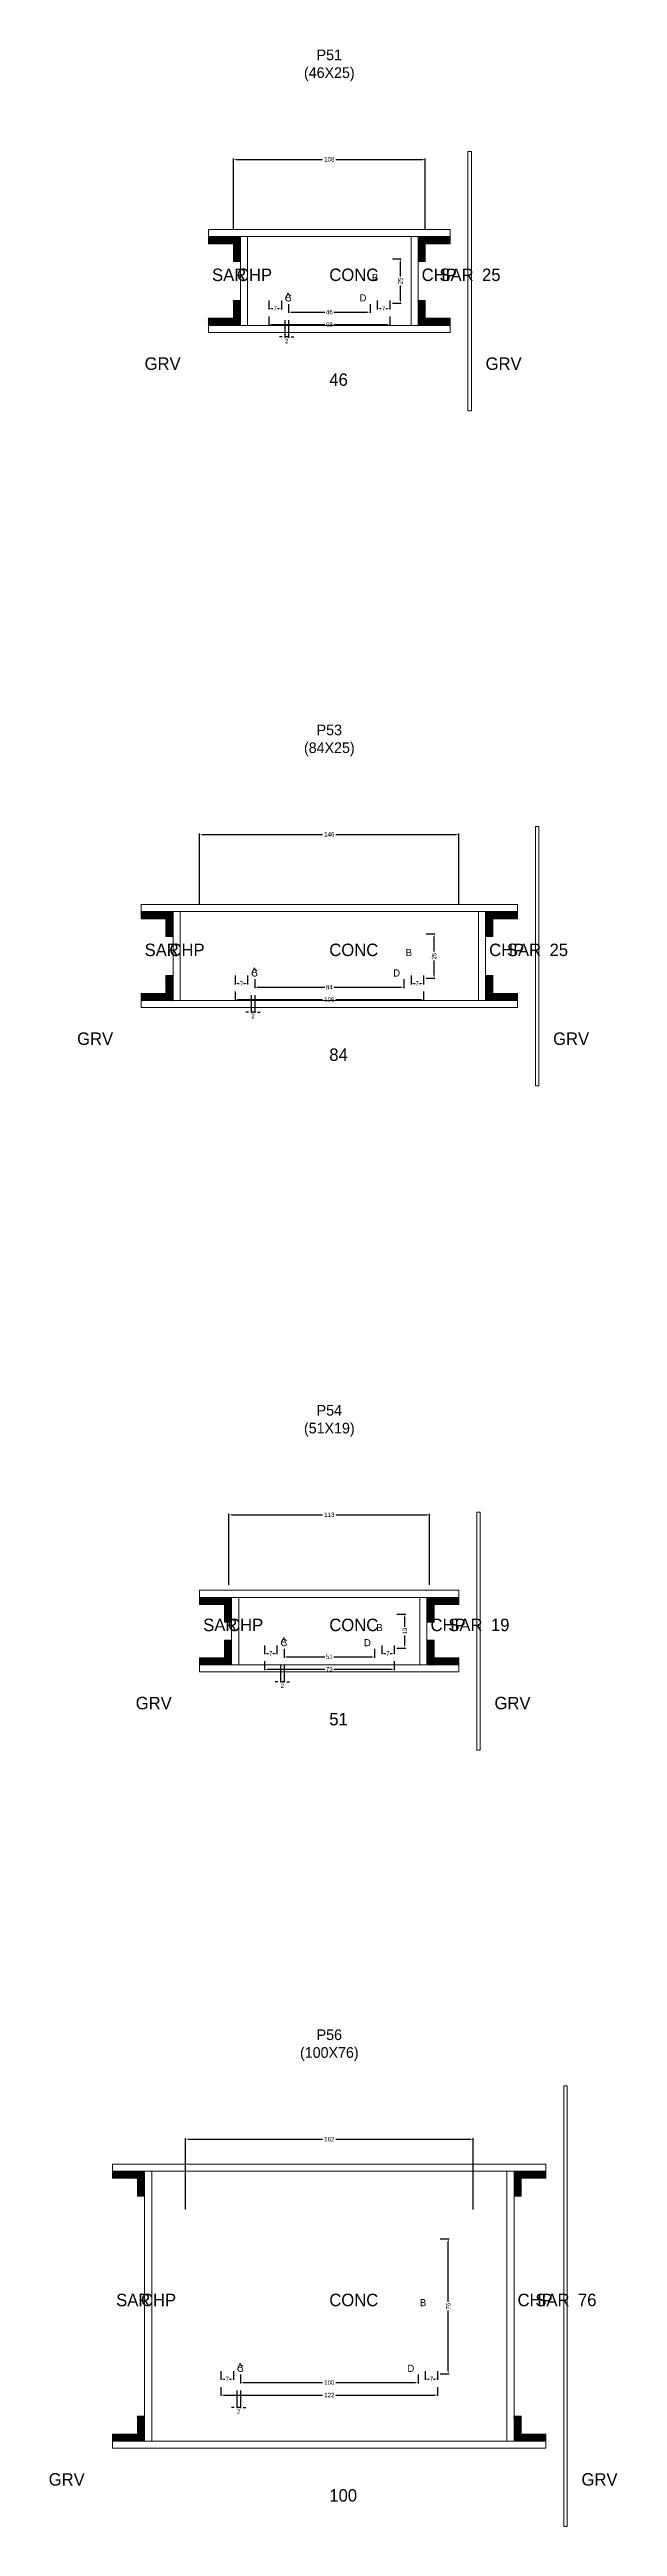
# Model space of a CAD drawing. Header units: centimetres. Extents: x -10500 to 4299, y -11026 to 295.
# Drawn here: x -158 to 162, y -7584 to -6190 of the extents above; entities that cross this region are included whole.
import ezdxf

# ---------------------------------------------------------------- set-up
doc = ezdxf.new("R2010")
doc.units = ezdxf.units.CM
for name, color, linetype in [('COTA', 241, 'Continuous'), ('Hachura', 251, 'Continuous'), ('NOMENCLATURA', 7, 'Continuous'), ('SARRAFO', 251, 'Continuous'), ('Texto Seção', 7, 'Continuous')]:
    doc.layers.add(name, color=color, linetype=linetype)
doc.dimstyles.new('cotax2', dxfattribs={"dimtxt": 2.5, "dimasz": 1.5, "dimexe": 0.5, "dimexo": 0.5, "dimgap": 0.5, "dimtad": 1, "dimcen": 2.5, "dimazin": 3, "dimtfac": 1, "dimtmove": 0, "dimatfit": 3})

msp = doc.modelspace()

# ---------------------------------------------------------------- texts
at = {"layer": 'NOMENCLATURA'}
for s, p in [('B', (24, -6320)), ('A', (-25, -6330.5)), ('C', (-25, -6331.5)), ('D', (17, -6331.5)), ('A', (-44, -6710.5)), ('B', (43, -6700)), ('C', (-44, -6711.5)), ('D', (36, -6711.5)), ('B', (26.5, -7080)), ('A', (-27.5, -7087.5)), ('C', (-27.5, -7088.5)), ('D', (19.5, -7088.5)), ('B', (51, -7460)), ('A', (-52, -7496)), ('C', (-52, -7497)), ('D', (44, -7497))]:
    msp.add_text(s, height=4, dxfattribs=at).set_placement(p)
at = {"layer": 'NOMENCLATURA', "char_height": 6, "attachment_point": 8}
for s, insert in [('P51\\P(46X25)', (0, -6207.5)), ('P53\\P(84X25)', (0, -6587.5)), ('P54\\P(51X19)', (0, -6970.5)), ('P56\\P(100X76)', (0, -7322))]:
    msp.add_mtext(s, dxfattribs=dict(at, insert=insert))
at = {"layer": 'Texto Seção'}
for s, p in [('SAR', (-66, -6320)), ('CHP', (-52, -6320)), ('CONC', (0, -6320)), ('CHP', (52, -6320)), ('SAR', (62, -6320)), ('25', (86, -6320)), ('GRV', (-104, -6370)), ('46', (0, -6379)), ('GRV', (88, -6370)), ('SAR', (-104, -6700)), ('CHP', (-90, -6700)), ('CONC', (0, -6700)), ('CHP', (90, -6700)), ('SAR', (100, -6700)), ('25', (124, -6700)), ('GRV', (-142, -6750)), ('GRV', (126, -6750)), ('84', (0, -6759)), ('SAR', (-71, -7080)), ('CHP', (-57, -7080)), ('CONC', (0, -7080)), ('CHP', (57, -7080)), ('SAR', (67, -7080)), ('19', (91, -7080)), ('GRV', (-109, -7124)), ('GRV', (93, -7124)), ('51', (0, -7133)), ('SAR', (-120, -7460)), ('CHP', (-106, -7460)), ('CONC', (0, -7460)), ('CHP', (106, -7460)), ('SAR', (116, -7460)), ('76', (140, -7460)), ('GRV', (-158, -7561)), ('GRV', (142, -7561)), ('100', (0, -7570))]:
    msp.add_text(s, height=7, dxfattribs=at).set_placement(p)

# ---------------------------------------------------------------- blocks, each defined once
blk = doc.blocks.new('_CLOSEDFILLED')
at = {"color": 0, "linetype": 'BYBLOCK'}
blk.add_solid([(-1, 0.16), (0, 0), (-1, -0.16)], dxfattribs=at)
blk = doc.blocks.new('*D686')
for p, q in [((-61, -7505.5), (-61, -7510.5)), ((-59.5, -7510), (-3.75, -7510)), ((3.75, -7510), (59.5, -7510)), ((61, -7505.5), (61, -7510.5))]:
    blk.add_line(p, q)
at = {"layer": 'Defpoints'}
for p in [(-61, -7505), (-61, -7510), (61, -7505)]:
    blk.add_point(p, dxfattribs=at)
at = {"layer": 'COTA', "xscale": 1.5, "yscale": 1.5, "rotation": 180}
blk.add_blockref('_CLOSEDFILLED', (-61, -7510), dxfattribs=at)
at = {"layer": 'COTA', "xscale": 1.5, "yscale": 1.5}
blk.add_blockref('_CLOSEDFILLED', (61, -7510), dxfattribs=at)
at = {"layer": 'COTA', "insert": (0, -7510), "char_height": 2.5, "attachment_point": 5}
blk.add_mtext('122', dxfattribs=at)
blk = doc.blocks.new('*D687')
for p, q in [((-50, -7498.5), (-50, -7503.5)), ((50, -7498.5), (50, -7503.5)), ((-48.5, -7503), (-3.75, -7503)), ((3.75, -7503), (48.5, -7503))]:
    blk.add_line(p, q)
at = {"layer": 'Defpoints'}
for p in [(-50, -7498), (50, -7498), (-50, -7503)]:
    blk.add_point(p, dxfattribs=at)
at = {"layer": 'COTA', "xscale": 1.5, "yscale": 1.5, "rotation": 180}
blk.add_blockref('_CLOSEDFILLED', (-50, -7503), dxfattribs=at)
at = {"layer": 'COTA', "xscale": 1.5, "yscale": 1.5}
blk.add_blockref('_CLOSEDFILLED', (50, -7503), dxfattribs=at)
at = {"layer": 'COTA', "insert": (0, -7503), "char_height": 2.5, "attachment_point": 5}
blk.add_mtext('100', dxfattribs=at)
blk = doc.blocks.new('*D688')
for p, q in [((62.5, -7422), (67.5, -7422)), ((67, -7457.5), (67, -7423.5)), ((67, -7496.5), (67, -7462.5)), ((62.5, -7498), (67.5, -7498))]:
    blk.add_line(p, q)
at = {"layer": 'Defpoints'}
for p in [(62, -7422), (62, -7498), (67, -7498)]:
    blk.add_point(p, dxfattribs=at)
at = {"layer": 'COTA', "xscale": 1.5, "yscale": 1.5}
for p, rotation in [((67, -7422), 90), ((67, -7498), 270)]:
    blk.add_blockref('_CLOSEDFILLED', p, dxfattribs=dict(at, rotation=rotation))
at = {"layer": 'COTA', "insert": (67, -7460), "char_height": 2.5, "attachment_point": 5, "rotation": 90}
blk.add_mtext('76', dxfattribs=at)
blk = doc.blocks.new('*D689')
for p, q in [((-61, -7496.5), (-61, -7501.5)), ((-59.5, -7501), (-58.75, -7501)), ((-56.25, -7501), (-55.5, -7501)), ((-54, -7496.5), (-54, -7501.5))]:
    blk.add_line(p, q)
at = {"layer": 'Defpoints'}
for p in [(-61, -7496), (-61, -7501), (-54, -7496)]:
    blk.add_point(p, dxfattribs=at)
at = {"layer": 'COTA', "xscale": 1.5, "yscale": 1.5, "rotation": 180}
blk.add_blockref('_CLOSEDFILLED', (-61, -7501), dxfattribs=at)
at = {"layer": 'COTA', "xscale": 1.5, "yscale": 1.5}
blk.add_blockref('_CLOSEDFILLED', (-54, -7501), dxfattribs=at)
at = {"layer": 'COTA', "insert": (-57.5, -7501), "char_height": 2.5, "attachment_point": 5}
blk.add_mtext('7', dxfattribs=at)
blk = doc.blocks.new('*D690')
for p, q in [((54, -7496.5), (54, -7501.5)), ((55.5, -7501), (56.25, -7501)), ((58.75, -7501), (59.5, -7501)), ((61, -7496.5), (61, -7501.5))]:
    blk.add_line(p, q)
at = {"layer": 'Defpoints'}
for p in [(54, -7496), (54, -7501), (61, -7496)]:
    blk.add_point(p, dxfattribs=at)
at = {"layer": 'COTA', "xscale": 1.5, "yscale": 1.5, "rotation": 180}
blk.add_blockref('_CLOSEDFILLED', (54, -7501), dxfattribs=at)
at = {"layer": 'COTA', "xscale": 1.5, "yscale": 1.5}
blk.add_blockref('_CLOSEDFILLED', (61, -7501), dxfattribs=at)
at = {"layer": 'COTA', "insert": (57.5, -7501), "char_height": 2.5, "attachment_point": 5}
blk.add_mtext('7', dxfattribs=at)
blk = doc.blocks.new('*D691')
for p, q in [((-81, -7405.5), (-81, -7365.5)), ((-79.5, -7366), (-3.75, -7366)), ((3.75, -7366), (79.5, -7366)), ((81, -7405.5), (81, -7365.5))]:
    blk.add_line(p, q)
at = {"layer": 'Defpoints'}
for p in [(-81, -7366), (-81, -7406), (81, -7406)]:
    blk.add_point(p, dxfattribs=at)
at = {"layer": 'COTA', "xscale": 1.5, "yscale": 1.5, "rotation": 180}
blk.add_blockref('_CLOSEDFILLED', (-81, -7366), dxfattribs=at)
at = {"layer": 'COTA', "xscale": 1.5, "yscale": 1.5}
blk.add_blockref('_CLOSEDFILLED', (81, -7366), dxfattribs=at)
at = {"layer": 'COTA', "insert": (0, -7366), "char_height": 2.5, "attachment_point": 5}
blk.add_mtext('162', dxfattribs=at)
blk = doc.blocks.new('*D652')
for p, q in [((-36.5, -7097), (-36.5, -7102)), ((36.5, -7097), (36.5, -7102)), ((-35, -7101.5), (-2.5, -7101.5)), ((2.5, -7101.5), (35, -7101.5))]:
    blk.add_line(p, q)
at = {"layer": 'Defpoints'}
for p in [(-36.5, -7096.5), (36.5, -7096.5), (-36.5, -7101.5)]:
    blk.add_point(p, dxfattribs=at)
at = {"layer": 'COTA', "xscale": 1.5, "yscale": 1.5, "rotation": 180}
blk.add_blockref('_CLOSEDFILLED', (-36.5, -7101.5), dxfattribs=at)
at = {"layer": 'COTA', "xscale": 1.5, "yscale": 1.5}
blk.add_blockref('_CLOSEDFILLED', (36.5, -7101.5), dxfattribs=at)
at = {"layer": 'COTA', "insert": (0, -7101.5), "char_height": 2.5, "attachment_point": 5}
blk.add_mtext('73', dxfattribs=at)
blk = doc.blocks.new('*D653')
for p, q in [((-25.5, -7090), (-25.5, -7095)), ((-24, -7094.5), (-2.5, -7094.5)), ((2.5, -7094.5), (24, -7094.5)), ((25.5, -7090), (25.5, -7095))]:
    blk.add_line(p, q)
at = {"layer": 'Defpoints'}
for p in [(-25.5, -7089.5), (-25.5, -7094.5), (25.5, -7089.5)]:
    blk.add_point(p, dxfattribs=at)
at = {"layer": 'COTA', "xscale": 1.5, "yscale": 1.5, "rotation": 180}
blk.add_blockref('_CLOSEDFILLED', (-25.5, -7094.5), dxfattribs=at)
at = {"layer": 'COTA', "xscale": 1.5, "yscale": 1.5}
blk.add_blockref('_CLOSEDFILLED', (25.5, -7094.5), dxfattribs=at)
at = {"layer": 'COTA', "insert": (0, -7094.5), "char_height": 2.5, "attachment_point": 5}
blk.add_mtext('51', dxfattribs=at)
blk = doc.blocks.new('*D654')
for p, q in [((38, -7070.5), (43, -7070.5)), ((42.5, -7077.5), (42.5, -7072)), ((42.5, -7088), (42.5, -7082.5)), ((38, -7089.5), (43, -7089.5))]:
    blk.add_line(p, q)
at = {"layer": 'Defpoints'}
for p in [(37.5, -7070.5), (37.5, -7089.5), (42.5, -7089.5)]:
    blk.add_point(p, dxfattribs=at)
at = {"layer": 'COTA', "xscale": 1.5, "yscale": 1.5}
for p, rotation in [((42.5, -7070.5), 90), ((42.5, -7089.5), 270)]:
    blk.add_blockref('_CLOSEDFILLED', p, dxfattribs=dict(at, rotation=rotation))
at = {"layer": 'COTA', "insert": (42.5, -7080), "char_height": 2.5, "attachment_point": 5, "rotation": 90}
blk.add_mtext('19', dxfattribs=at)
blk = doc.blocks.new('*D655')
for p, q in [((-36.5, -7088), (-36.5, -7093)), ((-35, -7092.5), (-34.25, -7092.5)), ((-31.75, -7092.5), (-31, -7092.5)), ((-29.5, -7088), (-29.5, -7093))]:
    blk.add_line(p, q)
at = {"layer": 'Defpoints'}
for p in [(-36.5, -7087.5), (-36.5, -7092.5), (-29.5, -7087.5)]:
    blk.add_point(p, dxfattribs=at)
at = {"layer": 'COTA', "xscale": 1.5, "yscale": 1.5, "rotation": 180}
blk.add_blockref('_CLOSEDFILLED', (-36.5, -7092.5), dxfattribs=at)
at = {"layer": 'COTA', "xscale": 1.5, "yscale": 1.5}
blk.add_blockref('_CLOSEDFILLED', (-29.5, -7092.5), dxfattribs=at)
at = {"layer": 'COTA', "insert": (-33, -7092.5), "char_height": 2.5, "attachment_point": 5}
blk.add_mtext('7', dxfattribs=at)
blk = doc.blocks.new('*D656')
for p, q in [((29.5, -7088), (29.5, -7093)), ((31, -7092.5), (31.75, -7092.5)), ((34.25, -7092.5), (35, -7092.5)), ((36.5, -7088), (36.5, -7093))]:
    blk.add_line(p, q)
at = {"layer": 'Defpoints'}
for p in [(29.5, -7087.5), (29.5, -7092.5), (36.5, -7087.5)]:
    blk.add_point(p, dxfattribs=at)
at = {"layer": 'COTA', "xscale": 1.5, "yscale": 1.5, "rotation": 180}
blk.add_blockref('_CLOSEDFILLED', (29.5, -7092.5), dxfattribs=at)
at = {"layer": 'COTA', "xscale": 1.5, "yscale": 1.5}
blk.add_blockref('_CLOSEDFILLED', (36.5, -7092.5), dxfattribs=at)
at = {"layer": 'COTA', "insert": (33, -7092.5), "char_height": 2.5, "attachment_point": 5}
blk.add_mtext('7', dxfattribs=at)
blk = doc.blocks.new('*D657')
for p, q in [((-56.5, -7054), (-56.5, -7014)), ((-55, -7014.5), (-3.75, -7014.5)), ((3.75, -7014.5), (55, -7014.5)), ((56.5, -7054), (56.5, -7014))]:
    blk.add_line(p, q)
at = {"layer": 'Defpoints'}
for p in [(-56.5, -7014.5), (-56.5, -7054.5), (56.5, -7054.5)]:
    blk.add_point(p, dxfattribs=at)
at = {"layer": 'COTA', "xscale": 1.5, "yscale": 1.5, "rotation": 180}
blk.add_blockref('_CLOSEDFILLED', (-56.5, -7014.5), dxfattribs=at)
at = {"layer": 'COTA', "xscale": 1.5, "yscale": 1.5}
blk.add_blockref('_CLOSEDFILLED', (56.5, -7014.5), dxfattribs=at)
at = {"layer": 'COTA', "insert": (0, -7014.5), "char_height": 2.5, "attachment_point": 5}
blk.add_mtext('113', dxfattribs=at)
blk = doc.blocks.new('*D618')
for p, q in [((-53, -6720), (-53, -6725)), ((53, -6720), (53, -6725)), ((-51.5, -6724.5), (-3.75, -6724.5)), ((3.75, -6724.5), (51.5, -6724.5))]:
    blk.add_line(p, q)
at = {"layer": 'Defpoints'}
for p in [(-53, -6719.5), (53, -6719.5), (-53, -6724.5)]:
    blk.add_point(p, dxfattribs=at)
at = {"layer": 'COTA', "xscale": 1.5, "yscale": 1.5, "rotation": 180}
blk.add_blockref('_CLOSEDFILLED', (-53, -6724.5), dxfattribs=at)
at = {"layer": 'COTA', "xscale": 1.5, "yscale": 1.5}
blk.add_blockref('_CLOSEDFILLED', (53, -6724.5), dxfattribs=at)
at = {"layer": 'COTA', "insert": (0, -6724.5), "char_height": 2.5, "attachment_point": 5}
blk.add_mtext('106', dxfattribs=at)
blk = doc.blocks.new('*D619')
for p, q in [((-42, -6713), (-42, -6718)), ((-40.5, -6717.5), (-2.5, -6717.5)), ((2.5, -6717.5), (40.5, -6717.5)), ((42, -6713), (42, -6718))]:
    blk.add_line(p, q)
at = {"layer": 'Defpoints'}
for p in [(-42, -6712.5), (-42, -6717.5), (42, -6712.5)]:
    blk.add_point(p, dxfattribs=at)
at = {"layer": 'COTA', "xscale": 1.5, "yscale": 1.5, "rotation": 180}
blk.add_blockref('_CLOSEDFILLED', (-42, -6717.5), dxfattribs=at)
at = {"layer": 'COTA', "xscale": 1.5, "yscale": 1.5}
blk.add_blockref('_CLOSEDFILLED', (42, -6717.5), dxfattribs=at)
at = {"layer": 'COTA', "insert": (0, -6717.5), "char_height": 2.5, "attachment_point": 5}
blk.add_mtext('84', dxfattribs=at)
blk = doc.blocks.new('*D620')
for p, q in [((54.5, -6687.5), (59.5, -6687.5)), ((59, -6697.5), (59, -6689)), ((59, -6711), (59, -6702.5)), ((54.5, -6712.5), (59.5, -6712.5))]:
    blk.add_line(p, q)
at = {"layer": 'Defpoints'}
for p in [(54, -6687.5), (54, -6712.5), (59, -6712.5)]:
    blk.add_point(p, dxfattribs=at)
at = {"layer": 'COTA', "xscale": 1.5, "yscale": 1.5}
for p, rotation in [((59, -6687.5), 90), ((59, -6712.5), 270)]:
    blk.add_blockref('_CLOSEDFILLED', p, dxfattribs=dict(at, rotation=rotation))
at = {"layer": 'COTA', "insert": (59, -6700), "char_height": 2.5, "attachment_point": 5, "rotation": 90}
blk.add_mtext('25', dxfattribs=at)
blk = doc.blocks.new('*D621')
for p, q in [((-53, -6711), (-53, -6716)), ((-51.5, -6715.5), (-50.75, -6715.5)), ((-48.25, -6715.5), (-47.5, -6715.5)), ((-46, -6711), (-46, -6716))]:
    blk.add_line(p, q)
at = {"layer": 'Defpoints'}
for p in [(-53, -6710.5), (-53, -6715.5), (-46, -6710.5)]:
    blk.add_point(p, dxfattribs=at)
at = {"layer": 'COTA', "xscale": 1.5, "yscale": 1.5, "rotation": 180}
blk.add_blockref('_CLOSEDFILLED', (-53, -6715.5), dxfattribs=at)
at = {"layer": 'COTA', "xscale": 1.5, "yscale": 1.5}
blk.add_blockref('_CLOSEDFILLED', (-46, -6715.5), dxfattribs=at)
at = {"layer": 'COTA', "insert": (-49.5, -6715.5), "char_height": 2.5, "attachment_point": 5}
blk.add_mtext('7', dxfattribs=at)
blk = doc.blocks.new('*D622')
for p, q in [((46, -6711), (46, -6716)), ((47.5, -6715.5), (48.25, -6715.5)), ((50.75, -6715.5), (51.5, -6715.5)), ((53, -6711), (53, -6716))]:
    blk.add_line(p, q)
at = {"layer": 'Defpoints'}
for p in [(46, -6710.5), (46, -6715.5), (53, -6710.5)]:
    blk.add_point(p, dxfattribs=at)
at = {"layer": 'COTA', "xscale": 1.5, "yscale": 1.5, "rotation": 180}
blk.add_blockref('_CLOSEDFILLED', (46, -6715.5), dxfattribs=at)
at = {"layer": 'COTA', "xscale": 1.5, "yscale": 1.5}
blk.add_blockref('_CLOSEDFILLED', (53, -6715.5), dxfattribs=at)
at = {"layer": 'COTA', "insert": (49.5, -6715.5), "char_height": 2.5, "attachment_point": 5}
blk.add_mtext('7', dxfattribs=at)
blk = doc.blocks.new('*D623')
for p, q in [((-73, -6671), (-73, -6631)), ((-71.5, -6631.5), (-3.75, -6631.5)), ((3.75, -6631.5), (71.5, -6631.5)), ((73, -6671), (73, -6631))]:
    blk.add_line(p, q)
at = {"layer": 'Defpoints'}
for p in [(-73, -6631.5), (-73, -6671.5), (73, -6671.5)]:
    blk.add_point(p, dxfattribs=at)
at = {"layer": 'COTA', "xscale": 1.5, "yscale": 1.5, "rotation": 180}
blk.add_blockref('_CLOSEDFILLED', (-73, -6631.5), dxfattribs=at)
at = {"layer": 'COTA', "xscale": 1.5, "yscale": 1.5}
blk.add_blockref('_CLOSEDFILLED', (73, -6631.5), dxfattribs=at)
at = {"layer": 'COTA', "insert": (0, -6631.5), "char_height": 2.5, "attachment_point": 5}
blk.add_mtext('146', dxfattribs=at)
blk = doc.blocks.new('*D584')
for p, q in [((-34, -6340), (-34, -6345)), ((34, -6340), (34, -6345)), ((-32.5, -6344.5), (-2.5, -6344.5)), ((2.5, -6344.5), (32.5, -6344.5))]:
    blk.add_line(p, q)
at = {"layer": 'Defpoints'}
for p in [(-34, -6339.5), (34, -6339.5), (-34, -6344.5)]:
    blk.add_point(p, dxfattribs=at)
at = {"layer": 'COTA', "xscale": 1.5, "yscale": 1.5, "rotation": 180}
blk.add_blockref('_CLOSEDFILLED', (-34, -6344.5), dxfattribs=at)
at = {"layer": 'COTA', "xscale": 1.5, "yscale": 1.5}
blk.add_blockref('_CLOSEDFILLED', (34, -6344.5), dxfattribs=at)
at = {"layer": 'COTA', "insert": (0, -6344.5), "char_height": 2.5, "attachment_point": 5}
blk.add_mtext('68', dxfattribs=at)
blk = doc.blocks.new('*D585')
for p, q in [((-23, -6333), (-23, -6338)), ((-21.5, -6337.5), (-2.5, -6337.5)), ((2.5, -6337.5), (21.5, -6337.5)), ((23, -6333), (23, -6338))]:
    blk.add_line(p, q)
at = {"layer": 'Defpoints'}
for p in [(-23, -6332.5), (-23, -6337.5), (23, -6332.5)]:
    blk.add_point(p, dxfattribs=at)
at = {"layer": 'COTA', "xscale": 1.5, "yscale": 1.5, "rotation": 180}
blk.add_blockref('_CLOSEDFILLED', (-23, -6337.5), dxfattribs=at)
at = {"layer": 'COTA', "xscale": 1.5, "yscale": 1.5}
blk.add_blockref('_CLOSEDFILLED', (23, -6337.5), dxfattribs=at)
at = {"layer": 'COTA', "insert": (0, -6337.5), "char_height": 2.5, "attachment_point": 5}
blk.add_mtext('46', dxfattribs=at)
blk = doc.blocks.new('*D586')
for p, q in [((35.5, -6307.5), (40.5, -6307.5)), ((40, -6317.5), (40, -6309)), ((40, -6331), (40, -6322.5)), ((35.5, -6332.5), (40.5, -6332.5))]:
    blk.add_line(p, q)
at = {"layer": 'Defpoints'}
for p in [(35, -6307.5), (35, -6332.5), (40, -6332.5)]:
    blk.add_point(p, dxfattribs=at)
at = {"layer": 'COTA', "xscale": 1.5, "yscale": 1.5}
for p, rotation in [((40, -6307.5), 90), ((40, -6332.5), 270)]:
    blk.add_blockref('_CLOSEDFILLED', p, dxfattribs=dict(at, rotation=rotation))
at = {"layer": 'COTA', "insert": (40, -6320), "char_height": 2.5, "attachment_point": 5, "rotation": 90}
blk.add_mtext('25', dxfattribs=at)
blk = doc.blocks.new('*D587')
for p, q in [((-34, -6331), (-34, -6336)), ((-32.5, -6335.5), (-31.75, -6335.5)), ((-29.25, -6335.5), (-28.5, -6335.5)), ((-27, -6331), (-27, -6336))]:
    blk.add_line(p, q)
at = {"layer": 'Defpoints'}
for p in [(-34, -6330.5), (-34, -6335.5), (-27, -6330.5)]:
    blk.add_point(p, dxfattribs=at)
at = {"layer": 'COTA', "xscale": 1.5, "yscale": 1.5, "rotation": 180}
blk.add_blockref('_CLOSEDFILLED', (-34, -6335.5), dxfattribs=at)
at = {"layer": 'COTA', "xscale": 1.5, "yscale": 1.5}
blk.add_blockref('_CLOSEDFILLED', (-27, -6335.5), dxfattribs=at)
at = {"layer": 'COTA', "insert": (-30.5, -6335.5), "char_height": 2.5, "attachment_point": 5}
blk.add_mtext('7', dxfattribs=at)
blk = doc.blocks.new('*D588')
for p, q in [((27, -6331), (27, -6336)), ((28.5, -6335.5), (29.25, -6335.5)), ((31.75, -6335.5), (32.5, -6335.5)), ((34, -6331), (34, -6336))]:
    blk.add_line(p, q)
at = {"layer": 'Defpoints'}
for p in [(27, -6330.5), (27, -6335.5), (34, -6330.5)]:
    blk.add_point(p, dxfattribs=at)
at = {"layer": 'COTA', "xscale": 1.5, "yscale": 1.5, "rotation": 180}
blk.add_blockref('_CLOSEDFILLED', (27, -6335.5), dxfattribs=at)
at = {"layer": 'COTA', "xscale": 1.5, "yscale": 1.5}
blk.add_blockref('_CLOSEDFILLED', (34, -6335.5), dxfattribs=at)
at = {"layer": 'COTA', "insert": (30.5, -6335.5), "char_height": 2.5, "attachment_point": 5}
blk.add_mtext('7', dxfattribs=at)
blk = doc.blocks.new('*D589')
for p, q in [((-54, -6291), (-54, -6251)), ((-52.5, -6251.5), (-3.75, -6251.5)), ((3.75, -6251.5), (52.5, -6251.5)), ((54, -6291), (54, -6251))]:
    blk.add_line(p, q)
at = {"layer": 'Defpoints'}
for p in [(-54, -6251.5), (-54, -6291.5), (54, -6291.5)]:
    blk.add_point(p, dxfattribs=at)
at = {"layer": 'COTA', "xscale": 1.5, "yscale": 1.5, "rotation": 180}
blk.add_blockref('_CLOSEDFILLED', (-54, -6251.5), dxfattribs=at)
at = {"layer": 'COTA', "xscale": 1.5, "yscale": 1.5}
blk.add_blockref('_CLOSEDFILLED', (54, -6251.5), dxfattribs=at)
at = {"layer": 'COTA', "insert": (0, -6251.5), "char_height": 2.5, "attachment_point": 5}
blk.add_mtext('108', dxfattribs=at)

# ---------------------------------------------------------------- dimensions: what is measured, and where the dimension line sits
at = {"layer": 'COTA'}
for base, p1, p2, picture, middle in [((-54, -6251.5), (-54, -6291.5), (54, -6291.5), '*D589', (0, -6251.5)), ((-34, -6335.5), (-34, -6330.5), (-27, -6330.5), '*D587', (-30.5, -6335.5)), ((-34, -6344.5), (-34, -6339.5), (34, -6339.5), '*D584', (0, -6344.5)), ((-23, -6337.5), (-23, -6332.5), (23, -6332.5), '*D585', (0, -6337.5)), ((27, -6335.5), (27, -6330.5), (34, -6330.5), '*D588', (30.5, -6335.5)), ((-73, -6631.5), (-73, -6671.5), (73, -6671.5), '*D623', (0, -6631.5)), ((-53, -6715.5), (-53, -6710.5), (-46, -6710.5), '*D621', (-49.5, -6715.5)), ((-53, -6724.5), (-53, -6719.5), (53, -6719.5), '*D618', (0, -6724.5)), ((-42, -6717.5), (-42, -6712.5), (42, -6712.5), '*D619', (0, -6717.5)), ((46, -6715.5), (46, -6710.5), (53, -6710.5), '*D622', (49.5, -6715.5)), ((-56.5, -7014.5), (-56.5, -7054.5), (56.5, -7054.5), '*D657', (0, -7014.5)), ((-36.5, -7092.5), (-36.5, -7087.5), (-29.5, -7087.5), '*D655', (-33, -7092.5)), ((-36.5, -7101.5), (-36.5, -7096.5), (36.5, -7096.5), '*D652', (0, -7101.5)), ((-25.5, -7094.5), (-25.5, -7089.5), (25.5, -7089.5), '*D653', (0, -7094.5)), ((29.5, -7092.5), (29.5, -7087.5), (36.5, -7087.5), '*D656', (33, -7092.5)), ((-81, -7366), (-81, -7406), (81, -7406), '*D691', (0, -7366)), ((-61, -7501), (-61, -7496), (-54, -7496), '*D689', (-57.5, -7501)), ((-50, -7503), (-50, -7498), (50, -7498), '*D687', (0, -7503)), ((54, -7501), (54, -7496), (61, -7496), '*D690', (57.5, -7501)), ((-61, -7510), (-61, -7505), (61, -7505), '*D686', (0, -7510))]:
    dim = msp.add_linear_dim(base=base, p1=p1, p2=p2, dimstyle='cotax2', dxfattribs=at)
    dim.commit()
    dim.dimension.update_dxf_attribs({"geometry": picture, "text_midpoint": middle})
for base, p1, p2, picture, middle in [((40, -6332.5), (35, -6332.5), (35, -6307.5), '*D586', (40, -6320)), ((59, -6712.5), (54, -6712.5), (54, -6687.5), '*D620', (59, -6700)), ((42.5, -7089.5), (37.5, -7089.5), (37.5, -7070.5), '*D654', (42.5, -7080)), ((67, -7498), (62, -7498), (62, -7422), '*D688', (67, -7460))]:
    dim = msp.add_linear_dim(base=base, p1=p1, p2=p2, angle=90, dimstyle='cotax2', dxfattribs=at)
    dim.commit()
    dim.dimension.update_dxf_attribs({"geometry": picture, "text_midpoint": middle})
for base, p1, p2 in [((-23, -6351.5), (-23, -6341.5), (-25, -6341.5)), ((-42, -6731.5), (-42, -6721.5), (-44, -6721.5)), ((-25.5, -7108.5), (-25.5, -7098.5), (-27.5, -7098.5)), ((-50, -7517), (-50, -7507), (-52, -7507))]:
    msp.add_linear_dim(base=base, p1=p1, p2=p2, dimstyle='cotax2', dxfattribs=at).render()

# ---------------------------------------------------------------- hatches: boundary and pattern name
at = {"layer": 'SARRAFO'}
h = msp.add_hatch(dxfattribs=at)
h.set_pattern_fill('SOLID', scale=2)
h.paths.add_polyline_path([(-68, -6299), (-54, -6299), (-54, -6295), (-68, -6295)])
h = msp.add_hatch(dxfattribs=at)
h.set_pattern_fill('SOLID', scale=2)
h.paths.add_polyline_path([(-54, -6309), (-50, -6309), (-50, -6295), (-54, -6295)])
h = msp.add_hatch(dxfattribs=at)
h.set_pattern_fill('SOLID', scale=2)
h.paths.add_polyline_path([(50, -6309), (54, -6309), (54, -6295), (50, -6295)])
h = msp.add_hatch(dxfattribs=at)
h.set_pattern_fill('SOLID', scale=2)
h.paths.add_polyline_path([(54, -6299), (68, -6299), (68, -6295), (54, -6295)])
h = msp.add_hatch(dxfattribs=at)
h.set_pattern_fill('SOLID', scale=2)
h.paths.add_polyline_path([(-68, -6345), (-54, -6345), (-54, -6341), (-68, -6341)])
h = msp.add_hatch(dxfattribs=at)
h.set_pattern_fill('SOLID', scale=2)
h.paths.add_polyline_path([(-54, -6345), (-50, -6345), (-50, -6331), (-54, -6331)])
h = msp.add_hatch(dxfattribs=at)
h.set_pattern_fill('SOLID', scale=2)
h.paths.add_polyline_path([(50, -6345), (54, -6345), (54, -6331), (50, -6331)])
h = msp.add_hatch(dxfattribs=at)
h.set_pattern_fill('SOLID', scale=2)
h.paths.add_polyline_path([(54, -6345), (68, -6345), (68, -6341), (54, -6341)])
h = msp.add_hatch(dxfattribs=at)
h.set_pattern_fill('SOLID', scale=2)
h.paths.add_polyline_path([(-106, -6679), (-92, -6679), (-92, -6675), (-106, -6675)])
h = msp.add_hatch(dxfattribs=at)
h.set_pattern_fill('SOLID', scale=2)
h.paths.add_polyline_path([(-92, -6689), (-88, -6689), (-88, -6675), (-92, -6675)])
h = msp.add_hatch(dxfattribs=at)
h.set_pattern_fill('SOLID', scale=2)
h.paths.add_polyline_path([(88, -6689), (92, -6689), (92, -6675), (88, -6675)])
h = msp.add_hatch(dxfattribs=at)
h.set_pattern_fill('SOLID', scale=2)
h.paths.add_polyline_path([(92, -6679), (106, -6679), (106, -6675), (92, -6675)])
h = msp.add_hatch(dxfattribs=at)
h.set_pattern_fill('SOLID', scale=2)
h.paths.add_polyline_path([(-92, -6725), (-88, -6725), (-88, -6711), (-92, -6711)])
h = msp.add_hatch(dxfattribs=at)
h.set_pattern_fill('SOLID', scale=2)
h.paths.add_polyline_path([(88, -6725), (92, -6725), (92, -6711), (88, -6711)])
h = msp.add_hatch(dxfattribs=at)
h.set_pattern_fill('SOLID', scale=2)
h.paths.add_polyline_path([(-106, -6725), (-92, -6725), (-92, -6721), (-106, -6721)])
h = msp.add_hatch(dxfattribs=at)
h.set_pattern_fill('SOLID', scale=2)
h.paths.add_polyline_path([(92, -6725), (106, -6725), (106, -6721), (92, -6721)])
h = msp.add_hatch(dxfattribs=at)
h.set_pattern_fill('SOLID', scale=2)
h.paths.add_polyline_path([(-73, -7065), (-59, -7065), (-59, -7061), (-73, -7061)])
h = msp.add_hatch(dxfattribs=at)
h.set_pattern_fill('SOLID', scale=2)
h.paths.add_polyline_path([(-59, -7075), (-55, -7075), (-55, -7061), (-59, -7061)])
h = msp.add_hatch(dxfattribs=at)
h.set_pattern_fill('SOLID', scale=2)
h.paths.add_polyline_path([(55, -7075), (59, -7075), (59, -7061), (55, -7061)])
h = msp.add_hatch(dxfattribs=at)
h.set_pattern_fill('SOLID', scale=2)
h.paths.add_polyline_path([(59, -7065), (73, -7065), (73, -7061), (59, -7061)])
h = msp.add_hatch(dxfattribs=at)
h.set_pattern_fill('SOLID', scale=2)
h.paths.add_polyline_path([(-73, -7099), (-59, -7099), (-59, -7095), (-73, -7095)])
h = msp.add_hatch(dxfattribs=at)
h.set_pattern_fill('SOLID', scale=2)
h.paths.add_polyline_path([(-59, -7099), (-55, -7099), (-55, -7085), (-59, -7085)])
h = msp.add_hatch(dxfattribs=at)
h.set_pattern_fill('SOLID', scale=2)
h.paths.add_polyline_path([(55, -7099), (59, -7099), (59, -7085), (55, -7085)])
h = msp.add_hatch(dxfattribs=at)
h.set_pattern_fill('SOLID', scale=2)
h.paths.add_polyline_path([(59, -7099), (73, -7099), (73, -7095), (59, -7095)])
h = msp.add_hatch(dxfattribs=at)
h.set_pattern_fill('SOLID', scale=2)
h.paths.add_polyline_path([(-122, -7388), (-108, -7388), (-108, -7384), (-122, -7384)])
h = msp.add_hatch(dxfattribs=at)
h.set_pattern_fill('SOLID', scale=2)
h.paths.add_polyline_path([(-108, -7398), (-104, -7398), (-104, -7384), (-108, -7384)])
h = msp.add_hatch(dxfattribs=at)
h.set_pattern_fill('SOLID', scale=2)
h.paths.add_polyline_path([(104, -7398), (108, -7398), (108, -7384), (104, -7384)])
h = msp.add_hatch(dxfattribs=at)
h.set_pattern_fill('SOLID', scale=2)
h.paths.add_polyline_path([(108, -7388), (122, -7388), (122, -7384), (108, -7384)])
h = msp.add_hatch(dxfattribs=at)
h.set_pattern_fill('SOLID', scale=2)
h.paths.add_polyline_path([(-108, -7536), (-104, -7536), (-104, -7522), (-108, -7522)])
h = msp.add_hatch(dxfattribs=at)
h.set_pattern_fill('SOLID', scale=2)
h.paths.add_polyline_path([(104, -7536), (108, -7536), (108, -7522), (104, -7522)])
h = msp.add_hatch(dxfattribs=at)
h.set_pattern_fill('SOLID', scale=2)
h.paths.add_polyline_path([(-122, -7536), (-108, -7536), (-108, -7532), (-122, -7532)])
h = msp.add_hatch(dxfattribs=at)
h.set_pattern_fill('SOLID', scale=2)
h.paths.add_polyline_path([(108, -7536), (122, -7536), (122, -7532), (108, -7532)])

# ---------------------------------------------------------------- linework, layer by layer
at = {"layer": 'Hachura', "lineweight": 13}
for points in [[(78, -6393), (80, -6393), (80, -6247), (78, -6247)], [(116, -6773), (118, -6773), (118, -6627), (116, -6627)], [(83, -7147), (85, -7147), (85, -7013), (83, -7013)], [(132, -7584), (134, -7584), (134, -7336), (132, -7336)]]:
    msp.add_lwpolyline(points, close=True, dxfattribs=at)
at = {"layer": 'Hachura', "lineweight": 18}
for points in [[(-68, -6295), (68, -6295), (68, -6291), (-68, -6291)], [(-50, -6345), (-46, -6345), (-46, -6295), (-50, -6295)], [(46, -6345), (50, -6345), (50, -6295), (46, -6295)], [(-68, -6349), (68, -6349), (68, -6345), (-68, -6345)], [(-106, -6675), (106, -6675), (106, -6671), (-106, -6671)], [(-88, -6725), (-84, -6725), (-84, -6675), (-88, -6675)], [(84, -6725), (88, -6725), (88, -6675), (84, -6675)], [(-106, -6729), (106, -6729), (106, -6725), (-106, -6725)], [(-73, -7061), (73, -7061), (73, -7057), (-73, -7057)], [(-55, -7099), (-51, -7099), (-51, -7061), (-55, -7061)], [(51, -7099), (55, -7099), (55, -7061), (51, -7061)], [(-73, -7103), (73, -7103), (73, -7099), (-73, -7099)], [(-122, -7384), (122, -7384), (122, -7380), (-122, -7380)], [(-104, -7536), (-100, -7536), (-100, -7384), (-104, -7384)], [(100, -7536), (104, -7536), (104, -7384), (100, -7384)], [(-122, -7540), (122, -7540), (122, -7536), (-122, -7536)]]:
    msp.add_lwpolyline(points, close=True, dxfattribs=at)
at = {"layer": 'SARRAFO', "lineweight": 13}
for points in [[(-68, -6299), (-54, -6299), (-54, -6295), (-68, -6295)], [(-54, -6309), (-50, -6309), (-50, -6295), (-54, -6295)], [(50, -6309), (54, -6309), (54, -6295), (50, -6295)], [(54, -6299), (68, -6299), (68, -6295), (54, -6295)], [(-68, -6345), (-54, -6345), (-54, -6341), (-68, -6341)], [(-54, -6345), (-50, -6345), (-50, -6331), (-54, -6331)], [(50, -6345), (54, -6345), (54, -6331), (50, -6331)], [(54, -6345), (68, -6345), (68, -6341), (54, -6341)], [(-106, -6679), (-92, -6679), (-92, -6675), (-106, -6675)], [(-92, -6689), (-88, -6689), (-88, -6675), (-92, -6675)], [(88, -6689), (92, -6689), (92, -6675), (88, -6675)], [(92, -6679), (106, -6679), (106, -6675), (92, -6675)], [(-92, -6725), (-88, -6725), (-88, -6711), (-92, -6711)], [(88, -6725), (92, -6725), (92, -6711), (88, -6711)], [(-106, -6725), (-92, -6725), (-92, -6721), (-106, -6721)], [(92, -6725), (106, -6725), (106, -6721), (92, -6721)], [(-73, -7065), (-59, -7065), (-59, -7061), (-73, -7061)], [(-59, -7075), (-55, -7075), (-55, -7061), (-59, -7061)], [(55, -7075), (59, -7075), (59, -7061), (55, -7061)], [(59, -7065), (73, -7065), (73, -7061), (59, -7061)], [(-73, -7099), (-59, -7099), (-59, -7095), (-73, -7095)], [(-59, -7099), (-55, -7099), (-55, -7085), (-59, -7085)], [(55, -7099), (59, -7099), (59, -7085), (55, -7085)], [(59, -7099), (73, -7099), (73, -7095), (59, -7095)], [(-122, -7388), (-108, -7388), (-108, -7384), (-122, -7384)], [(-108, -7398), (-104, -7398), (-104, -7384), (-108, -7384)], [(104, -7398), (108, -7398), (108, -7384), (104, -7384)], [(108, -7388), (122, -7388), (122, -7384), (108, -7384)], [(-108, -7536), (-104, -7536), (-104, -7522), (-108, -7522)], [(104, -7536), (108, -7536), (108, -7522), (104, -7522)], [(-122, -7536), (-108, -7536), (-108, -7532), (-122, -7532)], [(108, -7536), (122, -7536), (122, -7532), (108, -7532)]]:
    msp.add_lwpolyline(points, close=True, dxfattribs=at)

msp.set_redraw_order([(e.dxf.handle, doc.entitydb.next_handle()) for e in msp.query("TEXT MTEXT ATTDEF DIMENSION ARC_DIMENSION")])  # texts and dimensions are drawn at this point

doc.saveas('drawing.dxf')
